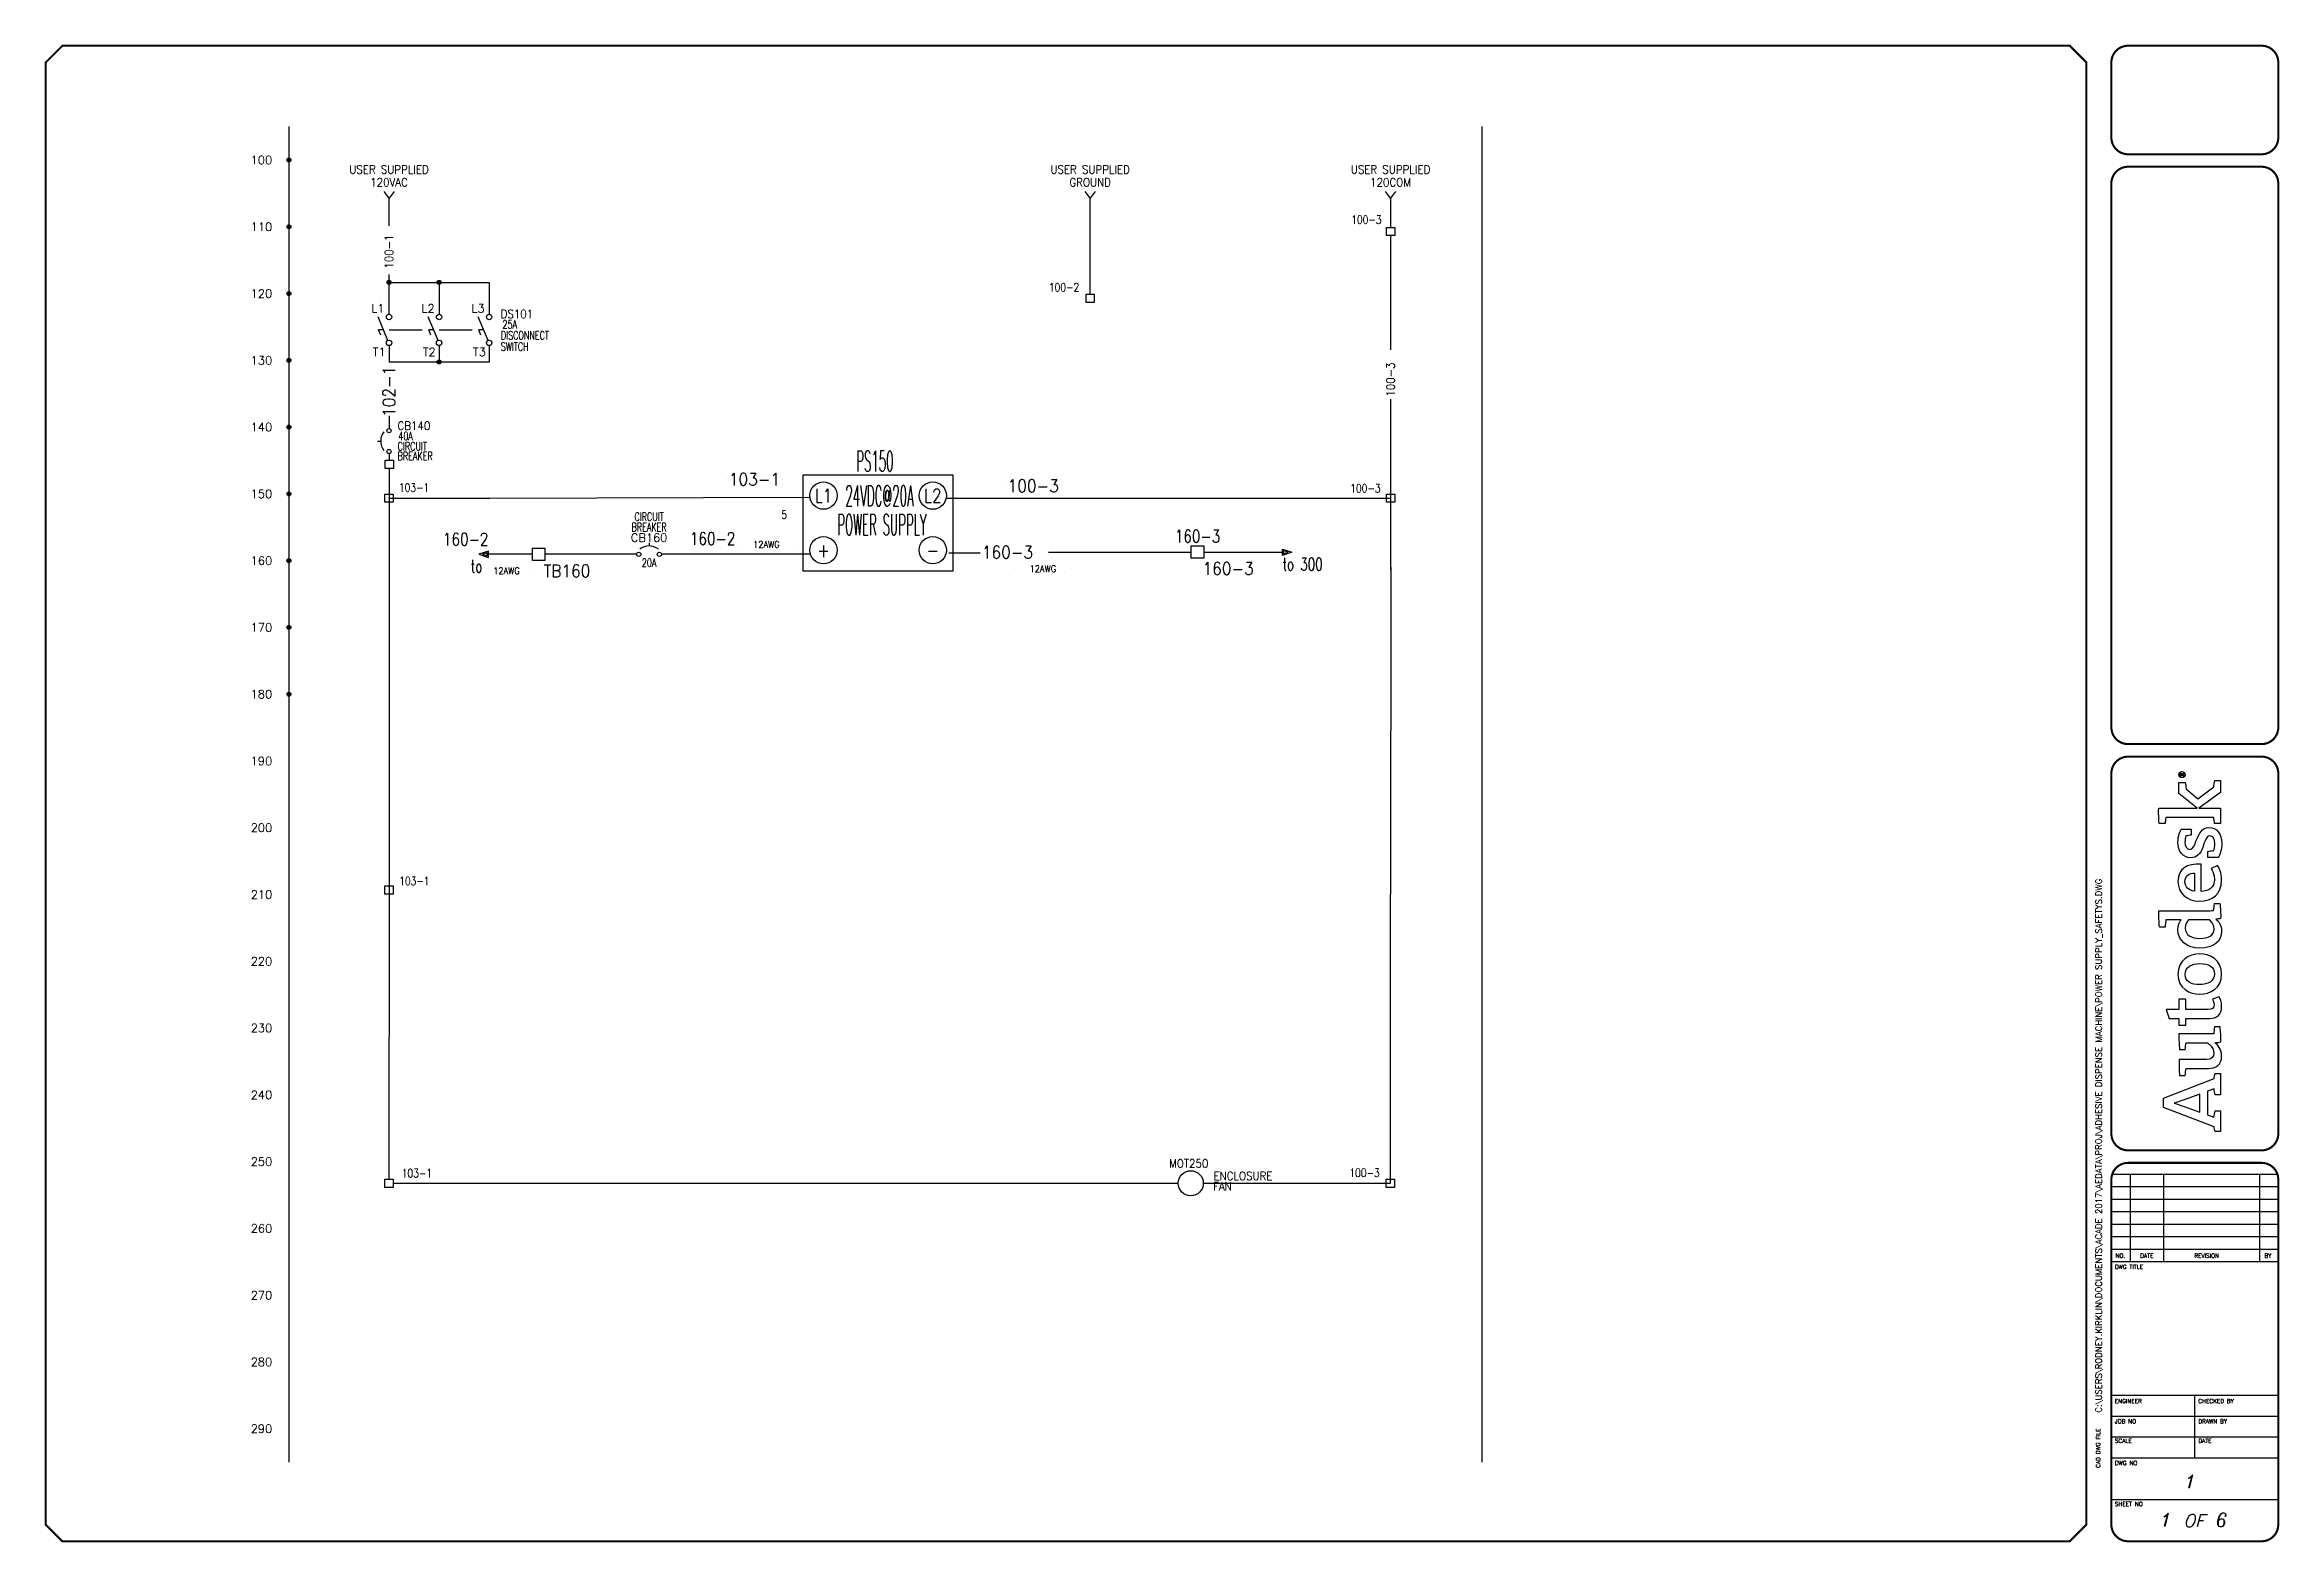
# Model space of a CAD drawing. Header units: inches. Extents: x 0 to 33.5, y 0 to 22.4.
import ezdxf
from ezdxf.enums import TextEntityAlignment as Align

# ---------------------------------------------------------------- set-up
doc = ezdxf.new("R2010")
doc.units = ezdxf.units.IN
doc.header["$MEASUREMENT"] = 0
doc.linetypes.add('HIDDEN2', pattern=[0.1875, 0.125, -0.0625])
for name, color, linetype in [('DESC', 150, 'Continuous'), ('LAYER_1', 160, 'Continuous'), ('LINK', 9, 'Continuous'), ('MISC', 7, 'Continuous'), ('SYMS', 7, 'Continuous'), ('TAGS', 150, 'Continuous'), ('TERMS', 123, 'Continuous'), ('TITLE', 7, 'Continuous'), ('WIRENO', 72, 'Continuous'), ('WIREREF', 52, 'Continuous'), ('WIRES', 7, 'Continuous'), ('XREF', 7, 'Continuous')]:
    doc.layers.add(name, color=color, linetype=linetype)
doc.styles.add('ITALIC', font='ITALIC')
doc.styles.add('SIMPLEX', font='SIMPLEX')
doc.styles.add('WD', font='romans.shx')

msp = doc.modelspace()

# ---------------------------------------------------------------- texts
at = {"style": 'WD'}
for s, p in [('110', (3.423, 19.716)), ('120', (3.423, 18.716)), ('130', (3.423, 17.716)), ('140', (3.423, 16.716)), ('150', (3.423, 15.716)), ('160', (3.423, 14.716)), ('170', (3.423, 13.716)), ('180', (3.423, 12.716)), ('190', (3.423, 11.716)), ('200', (3.423, 10.716)), ('210', (3.423, 9.716)), ('220', (3.423, 8.716)), ('230', (3.423, 7.716)), ('240', (3.423, 6.716)), ('250', (3.423, 5.716)), ('260', (3.423, 4.716)), ('270', (3.423, 3.716)), ('280', (3.423, 2.716)), ('290', (3.423, 1.716))]:
    msp.add_text(s, height=0.125, dxfattribs=at).set_placement(p, align=Align.MIDDLE_RIGHT)

# ---------------------------------------------------------------- blocks, each defined once
blk = doc.blocks.new('AI9-BLK2')
at = {"layer": 'LAYER_1', "color": 7}
blk.add_circle((0, 0), 2.03, dxfattribs=at)
blk.add_open_spline([(1.7, 0), (1.7, -1), (1, -1.8), (0, -1.8), (-1, -1.8), (-1.7, -1), (-1.7, 0), (-1.7, 1), (-1, 1.8), (0, 1.8), (1, 1.8), (1.7, 1), (1.7, 0)], degree=3, knots=[0, 0, 0, 0, 1, 1, 1, 2, 2, 2, 3, 3, 3, 4, 4, 4, 4], dxfattribs=at)
blk = doc.blocks.new('AI9-BLK1')
at = {"layer": 'LAYER_1', "color": 7}
for points, knots in [([(0.7, -1.1), (0.7, -1.1), (0.2, -0.4), (0.2, -0.4), (0.1, -0.2), (0, -0.2), (-0.1, -0.1), (0.3, 0), (0.5, 0.2), (0.5, 0.5), (0.5, 0.8), (0.3, 1.1), (-0.2, 1.1), (-0.2, 1.1), (-0.8, 1.1), (-0.8, 1.1), (-0.8, 1.1), (-0.8, -1.1), (-0.8, -1.1), (-0.8, -1.1), (-0.5, -1.1), (-0.5, -1.1), (-0.5, -1.1), (-0.5, -0.1), (-0.5, -0.1), (-0.4, -0.1), (-0.3, -0.2), (-0.2, -0.3), (-0.2, -0.3), (0.3, -1.1), (0.3, -1.1), (0.3, -1.1), (0.7, -1.1), (0.7, -1.1)], [0, 0, 0, 0, 1, 1, 1, 2, 2, 2, 3, 3, 3, 4, 4, 4, 5, 5, 5, 6, 6, 6, 7, 7, 7, 8, 8, 8, 9, 9, 9, 10, 10, 10, 11, 11, 11, 11]), ([(0.2, 0.5), (0.2, 0.2), (-0.1, 0.1), (-0.3, 0.1), (-0.3, 0.1), (-0.5, 0.1), (-0.5, 0.1), (-0.5, 0.1), (-0.5, 0.8), (-0.5, 0.8), (-0.5, 0.8), (-0.2, 0.8), (-0.2, 0.8), (0.1, 0.8), (0.2, 0.7), (0.2, 0.5)], [0, 0, 0, 0, 1, 1, 1, 2, 2, 2, 3, 3, 3, 4, 4, 4, 5, 5, 5, 5])]:
    blk.add_open_spline(points, degree=3, knots=knots, dxfattribs=at)
blk = doc.blocks.new('LOGO')
for points, knots in [([(35.2, 4.3), (35.2, 4.3), (22.1, 38.1), (22.1, 38.1), (22.1, 38.1), (16.1, 38.1), (16.1, 38.1), (16.1, 38.1), (3.2, 4.3), (3.2, 4.3), (2.2, 4.2), (0.9, 4), (0, 3.7), (0, 3.7), (0, 0), (0, 0), (0, 0), (13.7, 0), (13.7, 0), (13.7, 0), (13.7, 3.7), (13.7, 3.7), (12.4, 4), (10.9, 4.3), (9.5, 4.4), (9.5, 4.4), (11.1, 8.8), (11.1, 8.8), (11.1, 8.8), (26.8, 8.8), (26.8, 8.8), (26.8, 8.8), (28.4, 4.3), (28.4, 4.3), (27, 4.2), (25.8, 4), (24.5, 3.7), (24.5, 3.7), (24.5, 0), (24.5, 0), (24.5, 0), (38.7, 0), (38.7, 0), (38.7, 0), (38.7, 3.7), (38.7, 3.7), (37.9, 3.9), (36, 4.3), (35.2, 4.3)], [0, 0, 0, 0, 1, 1, 1, 2, 2, 2, 3, 3, 3, 4, 4, 4, 5, 5, 5, 6, 6, 6, 7, 7, 7, 8, 8, 8, 9, 9, 9, 10, 10, 10, 11, 11, 11, 12, 12, 12, 13, 13, 13, 14, 14, 14, 15, 15, 15, 16, 16, 16, 16]), ([(12.8, 13.8), (12.8, 13.8), (16.6, 24.3), (16.6, 24.3), (17.8, 27.5), (18.2, 28.8), (18.8, 30.9), (18.8, 30.9), (18.9, 30.9), (18.9, 30.9), (19.6, 28.9), (20, 27.5), (21.1, 24.3), (21.1, 24.3), (24.9, 13.8), (24.9, 13.8), (24.9, 13.8), (12.8, 13.8), (12.8, 13.8)], [0, 0, 0, 0, 1, 1, 1, 2, 2, 2, 3, 3, 3, 4, 4, 4, 5, 5, 5, 6, 6, 6, 6]), ([(70.8, 23.1), (70.8, 23.1), (70.8, 27.7), (70.8, 27.7), (70.8, 27.7), (75.3, 27.7), (75.3, 27.7), (75.3, 27.7), (75.3, 34.3), (75.3, 34.3), (75.3, 34.3), (81.3, 36.2), (81.3, 36.2), (81.3, 36.2), (81.3, 27.7), (81.3, 27.7), (81.3, 27.7), (88, 27.7), (88, 27.7), (88, 27.7), (88, 23.1), (88, 23.1), (88, 23.1), (81.3, 23.1), (81.3, 23.1), (81.3, 23.1), (81.3, 8.4), (81.3, 8.4), (81.3, 5.6), (82.1, 4.3), (84.3, 4.3), (86, 4.3), (87.5, 5.1), (88, 5.5), (88, 5.5), (89.7, 0.9), (89.7, 0.9), (88.7, 0.3), (86.5, -0.7), (83.2, -0.7), (77.6, -0.7), (75.3, 2.4), (75.3, 7.4), (75.3, 7.4), (75.3, 23.1), (75.3, 23.1), (75.3, 23.1), (70.8, 23.1), (70.8, 23.1)], [0, 0, 0, 0, 1, 1, 1, 2, 2, 2, 3, 3, 3, 4, 4, 4, 5, 5, 5, 6, 6, 6, 7, 7, 7, 8, 8, 8, 9, 9, 9, 10, 10, 10, 11, 11, 11, 12, 12, 12, 13, 13, 13, 14, 14, 14, 15, 15, 15, 16, 16, 16, 16]), ([(147.1, 4.7), (147.1, 5.4), (147, 6.1), (147, 6.9), (147, 6.9), (147, 41.1), (147, 41.1), (143.4, 41.2), (139.3, 41), (136.1, 40.7), (136.1, 40.7), (136.1, 37), (136.1, 37), (137.7, 36.8), (139.6, 36.6), (141, 36.4), (141, 36.4), (141, 36.4), (141, 36.4), (141, 36.4), (141, 26.2), (141, 26.2), (140, 27.1), (138, 28.4), (134.3, 28.4), (127.3, 28.4), (122, 22.6), (122, 13.8), (122, 4.5), (126.6, -0.7), (133.4, -0.7), (137.1, -0.7), (139.6, 1.1), (141.3, 3.1), (141.3, 2.1), (141.6, 0.6), (141.8, 0), (145.2, -0.2), (148.7, 0.1), (151.7, 0.4), (151.7, 0.4), (151.7, 4.1), (151.7, 4.1), (150.2, 4.2), (148.4, 4.5), (147.1, 4.7)], [0, 0, 0, 0, 1, 1, 1, 2, 2, 2, 3, 3, 3, 4, 4, 4, 5, 5, 5, 6, 6, 6, 7, 7, 7, 8, 8, 8, 9, 9, 9, 10, 10, 10, 11, 11, 11, 12, 12, 12, 13, 13, 13, 14, 14, 14, 15, 15, 15, 15]), ([(229.4, 4.6), (229.4, 4.6), (221.5, 15.2), (221.5, 15.2), (221.5, 15.2), (228, 23), (228, 23), (229.4, 23.1), (231.3, 23.3), (232.4, 23.6), (232.4, 23.6), (232.4, 27.7), (232.4, 27.7), (232.4, 27.7), (225, 27.7), (225, 27.7), (225, 27.7), (215.2, 15.6), (215.2, 15.6), (215.2, 15.6), (215.2, 41.2), (215.2, 41.2), (211.8, 41.3), (208.2, 41.2), (205.1, 40.9), (205.1, 40.9), (205.1, 36.9), (205.1, 36.9), (206.5, 36.8), (208, 36.6), (209.1, 36.5), (209.1, 36.5), (209.1, 4.5), (209.1, 4.5), (207.8, 4.4), (206.3, 4.2), (205.1, 4), (205.1, 4), (205.1, 0), (205.1, 0), (205.1, 0), (215.2, 0), (215.2, 0), (215.2, 0), (215.2, 14.5), (215.2, 14.5), (215.2, 14.5), (225.6, 0), (225.6, 0), (225.6, 0), (233.7, 0), (233.7, 0), (233.7, 0), (233.7, 3.8), (233.7, 3.8), (232.2, 4.2), (230.6, 4.4), (229.4, 4.6)], [0, 0, 0, 0, 1, 1, 1, 2, 2, 2, 3, 3, 3, 4, 4, 4, 5, 5, 5, 6, 6, 6, 7, 7, 7, 8, 8, 8, 9, 9, 9, 10, 10, 10, 11, 11, 11, 12, 12, 12, 13, 13, 13, 14, 14, 14, 15, 15, 15, 16, 16, 16, 17, 17, 17, 18, 18, 18, 19, 19, 19, 19]), ([(59.7, -0.1), (59.5, 0.6), (59.2, 2.6), (59.1, 3.8), (57.8, 2), (54.9, -0.7), (50.2, -0.7), (44.2, -0.7), (42, 3.1), (42, 8.1), (42, 8.1), (42, 22.9), (42, 22.9), (40.6, 23.2), (38.8, 23.4), (37.3, 23.5), (37.3, 23.5), (37.3, 27.3), (37.3, 27.3), (40.3, 27.6), (44.4, 27.8), (48, 27.6), (48, 27.6), (48, 9.3), (48, 9.3), (48, 6.2), (49.1, 4.5), (52.3, 4.5), (55.8, 4.5), (58.4, 7.9), (59, 8.6), (59, 8.6), (59, 23), (59, 23), (57.8, 23.2), (56, 23.4), (54.6, 23.5), (54.6, 23.5), (54.6, 27.3), (54.6, 27.3), (57.6, 27.7), (61.5, 27.8), (65, 27.7), (65, 27.7), (65, 4.6), (65, 4.6), (66.3, 4.4), (68.1, 4.2), (69.6, 4.1), (69.6, 4.1), (69.6, 0.3), (69.6, 0.3), (66.7, 0), (63, -0.2), (59.7, -0.1)], [0, 0, 0, 0, 1, 1, 1, 2, 2, 2, 3, 3, 3, 4, 4, 4, 5, 5, 5, 6, 6, 6, 7, 7, 7, 8, 8, 8, 9, 9, 9, 10, 10, 10, 11, 11, 11, 12, 12, 12, 13, 13, 13, 14, 14, 14, 15, 15, 15, 16, 16, 16, 17, 17, 17, 18, 18, 18, 18]), ([(104.8, -0.7), (95.2, -0.7), (91.4, 7), (91.4, 13.8), (91.4, 20.6), (95.1, 28.4), (104.6, 28.4), (114.1, 28.4), (118.3, 20.8), (118.3, 14), (118.3, 7.2), (114.2, -0.7), (104.8, -0.7)], [0, 0, 0, 0, 1, 1, 1, 2, 2, 2, 3, 3, 3, 4, 4, 4, 4]), ([(104.5, 23.6), (99.6, 23.6), (97.8, 19.5), (97.8, 14), (97.8, 8.5), (99.9, 4.1), (104.8, 4.1), (109.8, 4.1), (111.8, 8.2), (111.8, 13.8), (111.8, 19.3), (109.5, 23.6), (104.5, 23.6)], [0, 0, 0, 0, 1, 1, 1, 2, 2, 2, 3, 3, 3, 4, 4, 4, 4]), ([(141, 7.6), (140.3, 6.7), (138.2, 4.3), (135, 4.3), (130.5, 4.3), (128.5, 8.1), (128.5, 13.8), (128.5, 19.6), (130.9, 23.5), (135.4, 23.5), (138.3, 23.5), (139.9, 22.3), (141, 21.3), (141, 21.3), (141, 7.6), (141, 7.6)], [0, 0, 0, 0, 1, 1, 1, 2, 2, 2, 3, 3, 3, 4, 4, 4, 5, 5, 5, 5]), ([(167.6, 4.1), (171.4, 4.1), (173.8, 5.5), (175, 6.2), (175, 6.2), (177.1, 2.1), (177.1, 2.1), (175.5, 1.1), (172.6, -0.7), (167.2, -0.7), (158.2, -0.7), (153.3, 5.5), (153.3, 14), (153.3, 22.5), (158.9, 28.4), (166.4, 28.4), (174.6, 28.4), (178.7, 22.5), (177.9, 12.9), (177.9, 12.9), (159.8, 12.9), (159.8, 12.9), (160, 7.9), (162.3, 4.1), (167.6, 4.1)], [0, 0, 0, 0, 1, 1, 1, 2, 2, 2, 3, 3, 3, 4, 4, 4, 5, 5, 5, 6, 6, 6, 7, 7, 7, 8, 8, 8, 8]), ([(172, 17.3), (171.9, 20.8), (170.4, 23.7), (166.3, 23.7), (162.6, 23.7), (160.6, 21.2), (159.9, 17.3), (159.9, 17.3), (172, 17.3), (172, 17.3)], [0, 0, 0, 0, 1, 1, 1, 2, 2, 2, 3, 3, 3, 3]), ([(193.3, 16.4), (190.2, 17.6), (187.8, 18.3), (187.8, 20.5), (187.8, 22.6), (189.9, 23.7), (192.6, 23.7), (194.1, 23.7), (195.6, 23.5), (196.8, 23.1), (196.9, 21.9), (197.1, 20.1), (197.3, 19.6), (197.3, 19.6), (201.3, 19.6), (201.3, 19.6), (201.3, 19.6), (201.3, 26.1), (201.3, 26.1), (200.2, 26.8), (197.1, 28.4), (192.4, 28.4), (186.5, 28.4), (182.2, 25), (182.2, 20.1), (182.2, 15.7), (184.9, 13.4), (189.1, 11.9), (193.4, 10.4), (196.7, 9.3), (196.7, 7.2), (196.7, 5.1), (195, 3.9), (191.4, 3.9), (189.9, 3.9), (188.1, 4.1), (187, 4.6), (186.9, 5.9), (186.6, 7.8), (186.3, 8.4), (186.3, 8.4), (182.3, 8.4), (182.3, 8.4), (182.3, 8.4), (182.3, 1.6), (182.3, 1.6), (182.3, 1.6), (182.3, 1.6), (182.3, 1.6), (184.1, 0.5), (187.5, -0.8), (191.8, -0.8), (198.3, -0.8), (202.4, 2.6), (202.4, 7.8), (202.4, 12.5), (197.8, 14.6), (193.3, 16.4)], [0, 0, 0, 0, 1, 1, 1, 2, 2, 2, 3, 3, 3, 4, 4, 4, 5, 5, 5, 6, 6, 6, 7, 7, 7, 8, 8, 8, 9, 9, 9, 10, 10, 10, 11, 11, 11, 12, 12, 12, 13, 13, 13, 14, 14, 14, 15, 15, 15, 16, 16, 16, 17, 17, 17, 18, 18, 18, 19, 19, 19, 19])]:
    blk.add_open_spline(points, degree=3, knots=knots)
for name, p in [('AI9-BLK2', (237.6, 25.7)), ('AI9-BLK1', (237.8, 25.7))]:
    blk.add_blockref(name, p)
blk = doc.blocks.new('NO_NUM_acade_title')
at = {"layer": 'TITLE'}
for p, q in [((30.594, 22.177), (30.594, 20.781)), ((30.969, 5.531), (33.469, 5.531)), ((31.25, 5.531), (31.25, 4.219)), ((31.75, 5.531), (31.75, 4.219)), ((33.188, 5.531), (33.188, 4.219)), ((30.969, 5.344), (33.469, 5.344)), ((30.969, 5.156), (33.469, 5.156)), ((30.969, 4.969), (33.469, 4.969)), ((30.969, 4.781), (33.469, 4.781)), ((30.969, 4.594), (33.469, 4.594)), ((30.969, 4.406), (33.469, 4.406)), ((30.969, 4.219), (33.469, 4.219)), ((30.594, 0.281), (30.594, 2.214)), ((30.969, 2.219), (33.469, 2.219)), ((32.219, 1.281), (32.219, 2.219)), ((30.969, 1.906), (33.469, 1.906)), ((30.969, 1.594), (33.469, 1.594)), ((30.969, 1.281), (33.469, 1.281)), ((30.969, 0.656), (33.469, 0.656))]:
    blk.add_line(p, q, dxfattribs=at)
at = {"layer": 'TITLE', "const_width": 0.0312}
blk.add_lwpolyline([(30.594, 0.281), (30.594, 22.177), (30.344, 22.427), (0.281, 22.427), (0.031, 22.177), (0.031, 0.281), (0.281, 0.031), (30.344, 0.031)], close=True, dxfattribs=at)
for points in [[(31.219, 22.427, 0.414214), (30.969, 22.177, 0.414214)], [(33.469, 22.177, 0.414214), (33.219, 22.427, 0.414214)], [(30.969, 21.052, 0.414214), (31.219, 20.802, 0.414214)], [(33.219, 20.802, 0.414214), (33.469, 21.052, 0.414214)], [(31.219, 20.615, 0.414214), (30.969, 20.365, 0.414214)], [(33.469, 20.365, 0.414214), (33.219, 20.615, 0.414214)], [(30.969, 12.219, 0.414214), (31.219, 11.969, 0.414214)], [(33.219, 11.969, 0.414214), (33.469, 12.219, 0.414214)], [(31.219, 11.781, 0.414214), (30.969, 11.531, 0.414214)], [(33.469, 11.531, 0.414214), (33.219, 11.781, 0.414214)], [(30.969, 6.135, 0.414214), (31.219, 5.885, 0.414214)], [(33.219, 5.885, 0.414214), (33.469, 6.135, 0.414214)], [(31.219, 5.698, 0.414214), (30.969, 5.448, 0.414214)], [(33.469, 5.448, 0.414214), (33.219, 5.698, 0.414214)], [(30.969, 0.281, 0.414214), (31.219, 0.031, 0.414214)], [(33.219, 0.031, 0.414214), (33.469, 0.281, 0.414214)]]:
    blk.add_lwpolyline(points, format="xyb", dxfattribs=at)
for points in [[(33.219, 22.427), (31.219, 22.427)], [(30.969, 22.177), (30.969, 21.052)], [(33.469, 22.177), (33.469, 21.052)], [(33.219, 20.802), (31.219, 20.802)], [(33.219, 20.615), (31.219, 20.615)], [(30.969, 20.365), (30.969, 12.219)], [(33.469, 20.365), (33.469, 12.219)], [(31.219, 11.969), (33.219, 11.969)], [(31.219, 11.781), (33.219, 11.781)], [(31.219, 5.885), (33.219, 5.885)], [(31.219, 5.698), (33.219, 5.698)], [(30.969, 5.448), (30.969, 0.281)], [(33.469, 5.448), (33.469, 0.281)], [(31.219, 0.031), (33.219, 0.031)]]:
    blk.add_lwpolyline(points, dxfattribs=at)
at = {"layer": 'TITLE', "color": 7, "const_width": 0.0312}
for points in [[(30.969, 11.531), (30.969, 6.135)], [(33.469, 11.531), (33.469, 6.135)]]:
    blk.add_lwpolyline(points, dxfattribs=at)
at = {"xscale": 0.02250000000000085, "yscale": 0.02250000000000085, "zscale": 0.02250000000000085, "rotation": 90}
blk.add_blockref('LOGO', (32.605, 6.167), dxfattribs=at)
at = {"layer": 'TITLE', "color": 1, "style": 'SIMPLEX'}
for s, p in [('DWG TITLE', (31.021, 4.109)), ('ENGINEER', (31.021, 2.099)), ('CHECKED BY', (32.271, 2.099)), ('JOB NO', (31.021, 1.797)), ('DRAWN BY', (32.271, 1.797)), ('SCALE', (31.021, 1.505)), ('DATE', (32.271, 1.505)), ('DWG NO', (31.021, 1.172)), ('SHEET NO', (31.021, 0.557))]:
    blk.add_text(s, height=0.0625, dxfattribs=at).set_placement(p)
at = {"layer": 'TITLE', "color": 1}
for s, height, style, p in [('NO.', 0.0625, 'SIMPLEX', (31.104, 4.307)), ('DATE', 0.0625, 'SIMPLEX', (31.5, 4.307)), ('REVISION', 0.0625, 'SIMPLEX', (32.396, 4.307)), ('BY', 0.0625, 'SIMPLEX', (33.313, 4.307)), ('OF', 0.1875, 'ITALIC', (32.208, 0.339))]:
    blk.add_text(s, height=height, dxfattribs=dict(at, style=style)).set_placement(p, align=Align.MIDDLE)
at = {"layer": 'TITLE', "color": 1, "style": 'SIMPLEX'}
blk.add_text('CAD DWG FILE', height=0.0625, rotation=90, dxfattribs=at).set_placement((30.802, 1.13))
at = {"layer": 'TITLE', "color": 1, "style": 'ITALIC'}
for tag, height, p in [('TITLE#1', 0.125, (32.156, 3.406)), ('TITLE#2', 0.125, (32.156, 3.204)), ('TITLE#3', 0.125, (32.156, 3.001)), ('TITLE#4', 0.125, (32.156, 2.799)), ('DWG#', 0.2, (32.156, 0.826))]:
    blk.add_attdef(tag, text='', height=height, dxfattribs=at).set_placement(p, align=Align.CENTER)
at = {"layer": 'TITLE', "color": 1, "style": 'SIMPLEX'}
blk.add_attdef('CAD#', (30.826, 1.958), '', height=0.0938, rotation=90, dxfattribs=at)
at = {"layer": 'TITLE', "color": 1}
for tag, p, height, style in [('ENGINEER', (31.237, 1.958), 0.0938, 'ITALIC'), ('CHKDBY', (32.424, 1.958), 0.0938, 'ITALIC'), ('JOB#', (31.464, 1.644), 0.0938, 'SIMPLEX'), ('DRAWNBY', (32.494, 1.644), 0.0938, 'ITALIC'), ('SCALE', (31.353, 1.344), 0.0938, 'SIMPLEX'), ('DATE', (32.408, 1.344), 0.0938, 'SIMPLEX'), ('SHTS', (32.532, 0.25), 0.2, 'ITALIC')]:
    blk.add_attdef(tag, p, '', height=height, dxfattribs=dict(at, style=style))
at = {"layer": 'TITLE', "color": 1, "style": 'ITALIC'}
blk.add_attdef('SH#', text='', height=0.2, dxfattribs=at).set_placement((31.881, 0.25), align=Align.RIGHT)
at = {"layer": 'TITLE', "color": 7, "flags": 9}
blk.add_attdef('WD_TB', (31.219, 0.031), '', height=0.125, dxfattribs=at)
blk = doc.blocks.new('WD_MLRH')
at = {"style": 'WD'}
blk.add_attdef('RUNGFIRST', text='', height=0.125, dxfattribs=at).set_placement((-0.25, 0), align=Align.MIDDLE_RIGHT)
at = {"style": 'WD', "flags": 1}
for tag, p in [('WIRE-START', (-0.25, -0.356)), ('RUNGHORV', (-0.25, -0.127)), ('WIREMODE', (-0.25, -0.281)), ('RUNGDIST', (-0.25, -0.2)), ('RUNGCNT', (-0.25, -0.237)), ('RUNGINC', (-0.25, -0.163)), ('WIREFMT', (-0.25, -0.321)), ('WIRE-GSUF', (-0.25, -0.396)), ('PH3SPACE', (-0.25, -0.437))]:
    blk.add_attdef(tag, text='', height=0.025, dxfattribs=at).set_placement(p, align=Align.RIGHT)
blk = doc.blocks.new('WDDOT')
for radius in [0.03, 0.0187, 0.00929]:
    blk.add_circle((0, 0), radius)
blk = doc.blocks.new('VDS11')
for p, q in [((-0.016, -0.157), (-0.163, 0.195)), ((-0.081, 0), (-0.156, 0)), ((-0.124, -0.078), (-0.156, 0))]:
    blk.add_line(p, q)
for centre in [(0, 0.194), (0, -0.194)]:
    blk.add_circle(centre, 0.0403)
at = {"linetype": 'Continuous', "style": 'WD'}
for tag, height, flags, p in [('TERM01', 0.125, 8, (-0.069, 0.258)), ('MFG', 0.0125, 9, (-0.1, -0.11)), ('CAT', 0.0125, 9, (-0.1, -0.091))]:
    blk.add_attdef(tag, text='', height=height, dxfattribs=dict(at, flags=flags)).set_placement(p, align=Align.RIGHT)
at = {"style": 'WD'}
for tag, p, width in [('INST', (0.273, 0.424), 0.7), ('LOC', (0.273, 0.254), 0.7), ('TAG1', (0.159, 0.08), 0.9), ('XREF', (0.161, -0.081), 0.7), ('DESC1', (0.161, -0.24), 0.7), ('DESC2', (0.161, -0.409), 0.7)]:
    blk.add_attdef(tag, p, '', height=0.125, dxfattribs=dict(at, width=width))
at = {"style": 'WD', "width": 0.7}
blk.add_attdef('RATING1', text='', height=0.125, dxfattribs=at).set_placement((-0.195, 0.039), align=Align.RIGHT)
at = {"color": 7, "style": 'WD'}
for tag, p in [('X4LINK', (-0.254, 0)), ('X1LINK', (0, 0))]:
    blk.add_attdef(tag, p, '', height=0.0125, dxfattribs=at)
at = {"color": 7, "style": 'WD', "flags": 1}
for tag, p in [('X2TERM01', (0, 0.234)), ('X8TERM02', (0, -0.234))]:
    blk.add_attdef(tag, p, '', height=0.0125, dxfattribs=at)
at = {"linetype": 'Continuous', "style": 'WD', "flags": 8}
blk.add_attdef('TERM02', text='', height=0.125, dxfattribs=at).set_placement((-0.051, -0.267), align=Align.TOP_RIGHT)
at = {"linetype": 'Continuous', "style": 'WD', "flags": 9}
blk.add_attdef('ASSYCODE', text='', height=0.0125, dxfattribs=at).set_placement((-0.115, -0.137), align=Align.CENTER)
at = {"style": 'WD', "flags": 9}
blk.add_attdef('FAMILY', text='', height=0.0125, dxfattribs=at).set_placement((-0.1, -0.046), align=Align.RIGHT)
blk = doc.blocks.new('VDS21')
for p, q in [((-0.016, -0.157), (-0.163, 0.195)), ((-0.081, 0), (-0.156, 0)), ((-0.124, -0.078), (-0.156, 0))]:
    blk.add_line(p, q)
for centre in [(0, 0.194), (0, -0.194)]:
    blk.add_circle(centre, 0.0403)
at = {"linetype": 'Continuous', "style": 'WD', "flags": 8}
blk.add_attdef('TERM01', text='', height=0.125, dxfattribs=at).set_placement((-0.069, 0.258), align=Align.RIGHT)
at = {"style": 'WD'}
for tag, p, width in [('INST', (0.159, 0.406), 0.7), ('LOC', (0.159, 0.237), 0.7), ('TAG2', (0.159, 0.08), 0.9), ('XREF', (0.161, -0.081), 0.7), ('DESC1', (0.161, -0.265), 0.7), ('DESC2', (0.161, -0.421), 0.7)]:
    blk.add_attdef(tag, p, '', height=0.125, dxfattribs=dict(at, width=width))
at = {"color": 7, "style": 'WD'}
for tag, p in [('X4LINK', (-0.254, 0)), ('X1LINK', (0, 0))]:
    blk.add_attdef(tag, p, '', height=0.0125, dxfattribs=at)
at = {"color": 7, "style": 'WD', "flags": 1}
for tag, p in [('X2TERM01', (0, 0.234)), ('X8TERM02', (0, -0.234))]:
    blk.add_attdef(tag, p, '', height=0.0125, dxfattribs=at)
at = {"linetype": 'Continuous', "style": 'WD', "flags": 8}
blk.add_attdef('TERM02', text='', height=0.125, dxfattribs=at).set_placement((-0.051, -0.267), align=Align.TOP_RIGHT)
at = {"style": 'WD', "flags": 9}
blk.add_attdef('FAMILY', text='', height=0.0125, dxfattribs=at).set_placement((-0.1, -0.046), align=Align.RIGHT)
blk = doc.blocks.new('VCB1')
at = {"linetype": 'HIDDEN2'}
blk.add_line((-0.171, 0), (-0.125, 0), dxfattribs=at)
for centre in [(0, 0.156), (0, -0.156)]:
    blk.add_circle(centre, 0.0312)
blk.add_arc((0.109, 0), 0.234, 143.1301, 216.8699)
at = {"style": 'WD'}
for tag, p, width in [('INST', (0.219, 0.388), 0.7), ('LOC', (0.219, 0.219), 0.7), ('TAG1', (0.127, 0.064), 0.9), ('XREF', (0.129, -0.09), 0.7), ('DESC1', (0.129, -0.242), 0.7), ('DESC2', (0.129, -0.389), 0.7)]:
    blk.add_attdef(tag, p, '', height=0.125, dxfattribs=dict(at, width=width))
at = {"linetype": 'Continuous', "style": 'WD'}
for tag, height, flags, p in [('TERM01', 0.125, 8, (-0.055, 0.207)), ('MFG', 0.01, 9, (-0.142, -0.088)), ('CAT', 0.01, 9, (-0.142, -0.073))]:
    blk.add_attdef(tag, text='', height=height, dxfattribs=dict(at, flags=flags)).set_placement(p, align=Align.RIGHT)
at = {"style": 'WD', "width": 0.7}
blk.add_attdef('RATING1', text='', height=0.125, dxfattribs=at).set_placement((-0.188, 0.062), align=Align.RIGHT)
at = {"color": 7, "style": 'WD'}
for tag, p in [('X4LINK', (-0.25, 0)), ('X1LINK', (0, 0))]:
    blk.add_attdef(tag, p, '', height=0.01, dxfattribs=at)
at = {"color": 7, "style": 'WD', "flags": 1}
for tag, p in [('X2TERM01', (0, 0.188)), ('X8TERM02', (0, -0.188))]:
    blk.add_attdef(tag, p, '', height=0.01, dxfattribs=at)
at = {"linetype": 'Continuous', "style": 'WD', "flags": 8}
blk.add_attdef('TERM02', text='', height=0.125, dxfattribs=at).set_placement((-0.041, -0.213), align=Align.TOP_RIGHT)
at = {"linetype": 'Continuous', "style": 'WD', "flags": 9}
blk.add_attdef('ASSYCODE', text='', height=0.01, dxfattribs=at).set_placement((-0.153, -0.106), align=Align.CENTER)
at = {"style": 'WD', "flags": 9}
blk.add_attdef('FAMILY', text='', height=0.01, dxfattribs=at).set_placement((-0.142, -0.036), align=Align.RIGHT)
blk = doc.blocks.new('HA1X2Y')
for p, q in [((0, 0), (-0.075, 0.1)), ((0.075, 0.1), (0, 0))]:
    blk.add_line(p, q)
at = {"style": 'WD', "width": 0.9}
blk.add_attdef('DESC1', text='', height=0.125, dxfattribs=at).set_placement((0, 0.3656), align=Align.CENTER)
blk.add_attdef('DESC2', text='', height=0.125, dxfattribs=at).set_placement((0, 0.3), align=Align.TOP_CENTER)
at = {"style": 'WD', "flags": 1}
blk.add_attdef('X8TERM01', (0, 0), '', height=0.01, dxfattribs=at)
blk = doc.blocks.new('HMO12')
blk.add_circle((0, 0), 0.188)
at = {"style": 'WD'}
for tag, width, p in [('INST', 0.7, (-0.026, 0.559)), ('TAG1', 0.9, (-0.031, 0.234)), ('LOC', 0.7, (-0.026, 0.39)), ('RATING1', 0.8, (0, 0))]:
    blk.add_attdef(tag, text='', height=0.125, dxfattribs=dict(at, width=width)).set_placement(p, align=Align.CENTER)
at = {"style": 'WD', "flags": 1}
for tag, p in [('X4TERM01', (-0.188, 0)), ('X1TERM02', (0.188, 0)), ('X0TERM03', (0.133, -0.133))]:
    blk.add_attdef(tag, p, '', height=0.01, dxfattribs=at)
at = {"linetype": 'Continuous', "style": 'WD', "flags": 9}
blk.add_attdef('ASSYCODE', text='', height=0.01, dxfattribs=at).set_placement((0, 0.125), align=Align.CENTER)
at = {"style": 'WD', "flags": 9}
blk.add_attdef('FAMILY', text='', height=0.01, dxfattribs=at).set_placement((-0.005, 0.17), align=Align.CENTER)
at = {"linetype": 'Continuous', "style": 'WD', "flags": 1}
for tag, p in [('MFG', (0, 0.14)), ('CAT', (0, 0.159))]:
    blk.add_attdef(tag, text='', height=0.01, dxfattribs=at).set_placement(p, align=Align.MIDDLE)
at = {"style": 'WD'}
for tag, p, width in [('DESC1', (1.126, 0.046), 0.9), ('DESC2', (1.126, -0.11), 0.9), ('RATING3', (1.125, -0.423), 0.8), ('DESC3', (1.126, -0.266), 0.9), ('WDTAGALT', (1.125, -0.75), 0.7), ('RATING4', (1.125, -0.579), 0.8)]:
    blk.add_attdef(tag, p, '', height=0.125, dxfattribs=dict(at, width=width))
at = {"linetype": 'Continuous', "style": 'WD'}
blk.add_attdef('TERM01', text='', height=0.125, dxfattribs=at).set_placement((-0.231, -0.035), align=Align.TOP_RIGHT)
at = {"style": 'WD', "width": 0.8}
blk.add_attdef('RATING2', text='', height=0.125, dxfattribs=at).set_placement((0.001, -0.016), align=Align.TOP_CENTER)
at = {"linetype": 'Continuous', "style": 'WD'}
for tag, p in [('TERM03', (0.062, -0.219)), ('TERM02', (0.231, -0.035))]:
    blk.add_attdef(tag, text='', height=0.125, dxfattribs=at).set_placement(p, align=Align.TOP_LEFT)
blk = doc.blocks.new('WD_WNV1')
at = {"style": 'WD', "width": 0.9}
blk.add_attdef('WIRENO', text='', height=0.125, rotation=90, dxfattribs=at).set_placement((0, 0), align=Align.MIDDLE_CENTER)
at = {"color": 7, "style": 'WD'}
for tag, p in [('X2_TINY_DOT_DONT_REMOVE', (0, 0.062)), ('X8_TINY_DOT_DONT_REMOVE', (0, -0.062))]:
    blk.add_attdef(tag, p, '', height=0.0001, dxfattribs=at)
at = {"style": 'WD', "flags": 1}
for tag, p in [('X2TERM01', (0, 0.062)), ('X8TERM01', (0, -0.062))]:
    blk.add_attdef(tag, p, '', height=0.01, dxfattribs=at)
for tag, p in [('W01USER', (0.096, 0.077)), ('W02USER', (0.096, 0.069)), ('W03USER', (0.096, 0.062)), ('W04USER', (0.096, 0.054)), ('W05USER', (0.096, 0.046)), ('W06USER', (0.096, 0.038)), ('W07USER', (0.096, 0.03)), ('W08USER', (0.096, 0.023)), ('W09USER', (0.096, 0.015)), ('W10USER', (0.096, 0.007))]:
    blk.add_attdef(tag, text='', height=0.005, dxfattribs=at).set_placement(p, align=Align.CENTER)
blk = doc.blocks.new('HT0W01')
for p, q in [((-0.062, 0.062), (0.062, 0.062)), ((-0.062, -0.062), (-0.062, 0.062)), ((0.062, 0.062), (0.062, -0.062)), ((0.062, -0.062), (-0.062, -0.062))]:
    blk.add_line(p, q)
at = {"style": 'WD', "width": 0.7}
for tag, p in [('INST', (0.062, 0.42)), ('LOC', (0.062, 0.25))]:
    blk.add_attdef(tag, p, '', height=0.125, dxfattribs=at)
at = {"linetype": 'Continuous', "style": 'WD', "width": 0.8, "flags": 8}
blk.add_attdef('WIRENO', text='', height=0.125, dxfattribs=at).set_placement((0, 0.094), align=Align.CENTER)
at = {"style": 'WD', "flags": 1}
for tag, p, height in [('X4TERM01', (-0.062, 0), 0.01), ('X4TERMDESC01', (-0.055, -0.023), 0.025), ('X2TERMDESC01', (-0.006, 0.029), 0.025), ('X2TERM01', (0, 0.062), 0.01), ('X1TERMDESC01', (0.039, 0.007), 0.025), ('X1TERM01', (0.062, 0), 0.01), ('X8TERM01', (0, -0.062), 0.01), ('X8TERMDESC01', (0, -0.054), 0.025)]:
    blk.add_attdef(tag, p, '', height=height, dxfattribs=at)
at = {"linetype": 'Continuous', "style": 'WD'}
for tag, p, height, width, flags in [('TAGSTRIP', (0.05, -0.229), 0.125, 0.9, 8), ('CAT', (0.213, -0.406), 0.109, 0.8, 1)]:
    blk.add_attdef(tag, p, '', height=height, dxfattribs=dict(at, width=width, flags=flags))
at = {"linetype": 'Continuous', "style": 'WD', "width": 0.8, "flags": 1}
blk.add_attdef('MFG', text='', height=0.109, dxfattribs=at).set_placement((0.088, -0.406), align=Align.RIGHT)
at = {"style": 'WD', "width": 0.7, "flags": 1}
blk.add_attdef('ASSYCODE', (0.062, -0.281), '', height=0.01, dxfattribs=at)
blk = doc.blocks.new('HDV1TF')
for p, q in [((0.344, 0.094), (-0.344, 0.094)), ((-0.344, 0.094), (-0.344, -0.344)), ((0.344, -0.344), (0.344, 0.094)), ((-0.344, -0.344), (0.344, -0.344))]:
    blk.add_line(p, q)
for centre in [(-0.25, 0), (0.25, 0), (-0.25, -0.25), (0.25, -0.25)]:
    blk.add_circle(centre, 0.0625)
at = {"style": 'WD'}
for tag, width, p in [('INST', 0.7, (0.006, 0.497)), ('LOC', 0.7, (0.006, 0.327)), ('TAG1', 0.9, (0, 0.171)), ('RATING2', 0.7, (0, -0.219)), ('DESC1', 0.7, (0, -0.543)), ('DESC2', 0.7, (0, -0.699)), ('XREF', 0.7, (0, -0.856))]:
    blk.add_attdef(tag, text='', height=0.125, dxfattribs=dict(at, width=width)).set_placement(p, align=Align.CENTER)
at = {"style": 'WD', "flags": 9}
blk.add_attdef('FAMILY', text='', height=0.01, dxfattribs=at).set_placement((-0.005, 0.139), align=Align.CENTER)
at = {"linetype": 'Continuous', "style": 'WD', "flags": 1}
for tag, p in [('MFG', (0, 0.109)), ('CAT', (0, 0.128))]:
    blk.add_attdef(tag, text='', height=0.01, dxfattribs=at).set_placement(p, align=Align.MIDDLE)
at = {"linetype": 'Continuous', "style": 'WD', "width": 0.8, "flags": 8}
for tag, p in [('TERM01', (-0.25, 0)), ('TERM02', (0.25, 0)), ('TERM03', (-0.25, -0.25)), ('TERM04', (0.25, -0.25))]:
    blk.add_attdef(tag, text='', height=0.0625, dxfattribs=at).set_placement(p, align=Align.MIDDLE)
at = {"style": 'WD', "flags": 1}
for tag, p in [('X4TERM01', (-0.312, 0)), ('X2TERM01', (-0.25, 0.062)), ('X2TERM02', (0.25, 0.062)), ('X1TERM02', (0.312, 0)), ('X4TERM03', (-0.312, -0.25)), ('X8TERM03', (-0.25, -0.312)), ('X8TERM04', (0.25, -0.312)), ('X1TERM04', (0.312, -0.25))]:
    blk.add_attdef(tag, p, '', height=0.01, dxfattribs=at)
at = {"style": 'WD', "width": 0.7}
blk.add_attdef('RATING1', text='', height=0.125, dxfattribs=at).set_placement((0, 0), align=Align.MIDDLE)
at = {"linetype": 'Continuous', "style": 'WD', "flags": 9}
blk.add_attdef('ASSYCODE', text='', height=0.01, dxfattribs=at).set_placement((0, 0.078), align=Align.CENTER)
blk = doc.blocks.new('WD_WNH1')
at = {"style": 'WD', "width": 0.9}
blk.add_attdef('WIRENO', text='', height=0.125, dxfattribs=at).set_placement((0, 0), align=Align.MIDDLE_CENTER)
at = {"color": 250, "style": 'WD'}
for tag, p in [('X4_TINY_DOT_DONT_REMOVE', (-0.062, 0)), ('X1_TINY_DOT_DONT_REMOVE', (0.062, 0))]:
    blk.add_attdef(tag, p, '', height=0.0001, dxfattribs=at)
at = {"style": 'WD', "flags": 1}
for tag, p in [('X4TERM01', (-0.062, 0)), ('X1TERM01', (0.062, 0))]:
    blk.add_attdef(tag, p, '', height=0.01, dxfattribs=at)
for tag, p in [('W01USER', (0, 0.078)), ('W02USER', (0, 0.07)), ('W03USER', (0, 0.062)), ('W04USER', (0, 0.055)), ('W05USER', (0, 0.047)), ('W06USER', (0, 0.039)), ('W07USER', (0, 0.031)), ('W08USER', (0, 0.023)), ('W09USER', (0, 0.016)), ('W10USER', (0, 0.008))]:
    blk.add_attdef(tag, text='', height=0.005, dxfattribs=at).set_placement(p, align=Align.CENTER)
blk = doc.blocks.new('HA1S3')
for points in [[(0, 0), (0, 0.031), (-0.094, 0), (0, -0.031), (0, 0)], [(-0.011, -0.016), (-0.011, 0.016), (-0.058, 0), (-0.011, -0.016)]]:
    blk.add_lwpolyline(points)
at = {"style": 'WD', "width": 0.8, "flags": 8}
blk.add_attdef('WIRENO', text='', height=0.125, dxfattribs=at).set_placement((0, 0.087), align=Align.RIGHT)
at = {"style": 'WD', "flags": 1}
blk.add_attdef('SIGCODE', text='', height=0.01, dxfattribs=at).set_placement((-0.02, 0.047), align=Align.RIGHT)
blk.add_attdef('X1TERM01', (0, 0), '', height=0.01, dxfattribs=at)
at = {"style": 'WD', "width": 0.7}
for tag, p in [('XREF', (0, -0.181)), ('DESC1', (0, -0.356))]:
    blk.add_attdef(tag, text='', height=0.125, dxfattribs=at).set_placement(p, align=Align.RIGHT)
blk = doc.blocks.new('HA1S1')
for points in [[(0, 0), (0, 0.031), (0.094, 0), (0, -0.031), (0, 0)], [(0.011, 0.016), (0.011, -0.016), (0.058, 0), (0.011, 0.016)]]:
    blk.add_lwpolyline(points)
at = {"style": 'WD', "flags": 1}
for tag, p in [('SIGCODE', (-0.02, 0.047)), ('X4TERM01', (0, 0))]:
    blk.add_attdef(tag, p, '', height=0.01, dxfattribs=at)
at = {"style": 'WD', "width": 0.8, "flags": 8}
blk.add_attdef('WIRENO', (0, 0.087), '', height=0.125, dxfattribs=at)
at = {"style": 'WD', "width": 0.7}
for tag, p in [('XREF', (0, -0.181)), ('DESC1', (0, -0.356))]:
    blk.add_attdef(tag, p, '', height=0.125, dxfattribs=at)
blk = doc.blocks.new('HCB1')
blk.add_line((0, 0.173), (0, 0.126))
for centre in [(-0.155, 0), (0.155, 0)]:
    blk.add_circle(centre, 0.0322)
blk.add_arc((0, -0.109), 0.234, 53.1301, 126.8699)
at = {"style": 'WD', "width": 0.7}
for tag, p in [('INST', (0, 0.826)), ('LOC', (0, 0.656)), ('DESC1', (0, 0.5)), ('DESC2', (0, 0.344)), ('RATING1', (0, -0.188)), ('XREF', (0, -0.344))]:
    blk.add_attdef(tag, text='', height=0.125, dxfattribs=at).set_placement(p, align=Align.CENTER)
at = {"style": 'WD'}
blk.add_attdef('TAG1', text='', height=0.125, dxfattribs=at).set_placement((0, 0.188), align=Align.CENTER)
for tag, p, flags in [('X4TERM01', (-0.188, 0), 1), ('X1TERM02', (0.188, 0), 1), ('FAMILY', (0.205, 0.152), 9)]:
    blk.add_attdef(tag, p, '', height=0.01, dxfattribs=dict(at, flags=flags))
for tag, p in [('X2LINK', (0, 0.219)), ('X8LINK', (0, 0))]:
    blk.add_attdef(tag, p, '', height=0.01, dxfattribs=at)
at = {"linetype": 'Continuous', "style": 'WD', "flags": 9}
for tag, p in [('ASSYCODE', (0.219, 0.062)), ('MFG', (0.228, 0.089)), ('CAT', (0.23, 0.108))]:
    blk.add_attdef(tag, text='', height=0.01, dxfattribs=at).set_placement(p, align=Align.CENTER)
at = {"linetype": 'Continuous', "style": 'WD', "flags": 8}
blk.add_attdef('TERM01', text='', height=0.125, dxfattribs=at).set_placement((-0.25, -0.031), align=Align.TOP_RIGHT)
blk.add_attdef('TERM02', text='', height=0.125, dxfattribs=at).set_placement((0.25, -0.031), align=Align.TOP_LEFT)
blk = doc.blocks.new('WD_WNH')
at = {"linetype": 'Continuous', "style": 'WD', "width": 0.8}
blk.add_attdef('WIRENO', text='', height=0.125, dxfattribs=at).set_placement((0, 0.0625), align=Align.CENTER)

# ---------------------------------------------------------------- linework, layer by layer
msp.add_line((20.173, 20.145), (20.173, 19.708))
at = {"layer": 'LINK'}
for points in [[(5.173, 18.171), (5.669, 18.171)], [(5.923, 18.171), (6.419, 18.171)]]:
    msp.add_lwpolyline(points, dxfattribs=at)
at = {"layer": 'WIRES'}
for p, q in [((3.673, 21.216), (3.673, 1.216)), ((21.538, 21.216), (21.538, 1.216)), ((5.923, 18.883), (5.923, 18.406)), ((5.923, 17.937), (5.923, 17.69))]:
    msp.add_line(p, q, dxfattribs=at)
at = {"layer": 'WIRES', "color": 1}
for p, q in [((5.176, 19.732), (5.173, 20.145)), ((5.173, 18.406), (5.173, 19.001)), ((5.173, 18.883), (5.923, 18.883)), ((5.923, 18.883), (6.673, 18.883)), ((6.673, 18.883), (6.673, 18.406)), ((5.173, 17.937), (5.173, 17.69)), ((6.673, 17.937), (6.673, 17.69)), ((5.923, 17.69), (5.173, 17.69)), ((6.673, 17.69), (5.923, 17.69)), ((5.173, 16.884), (5.173, 16.69)), ((5.173, 16.096), (5.173, 14.583)), ((5.175, 16.318), (5.175, 16.222)), ((5.173, 15.652), (6.683, 15.652)), ((6.683, 15.652), (11.486, 15.667)), ((5.173, 14.645), (5.173, 9.716)), ((5.173, 9.726), (5.172, 5.455)), ((5.234, 5.392), (16.994, 5.392))]:
    msp.add_line(p, q, dxfattribs=at)
at = {"layer": 'WIRES', "color": 3}
msp.add_line((15.674, 18.708), (15.674, 20.145), dxfattribs=at)
at = {"layer": 'WIRES', "color": 8}
for p, q in [((20.173, 19.583), (20.173, 17.872)), ((20.173, 17.136), (20.173, 14.583)), ((13.527, 15.651), (20.173, 15.652)), ((20.175, 14.617), (20.173, 9.724)), ((20.173, 5.392), (20.173, 9.724)), ((17.369, 5.392), (20.171, 5.392))]:
    msp.add_line(p, q, dxfattribs=at)
at = {"layer": 'WIRES', "color": 5}
for p, q in [((7.319, 14.811), (6.661, 14.811)), ((8.378, 14.811), (7.506, 14.811)), ((8.881, 14.811), (8.378, 14.811)), ((11.483, 14.811), (9.256, 14.811)), ((13.556, 14.835), (14.025, 14.835)), ((15.05, 14.842), (15.881, 14.842)), ((15.881, 14.842), (17.189, 14.842)), ((17.376, 14.842), (18.554, 14.842))]:
    msp.add_line(p, q, dxfattribs=at)

# ---------------------------------------------------------------- block references
ref = msp.add_blockref('NO_NUM_acade_title', (0, 0))
ref.add_attrib('SHTS', '6', (32.532, 0.25), dxfattribs={"layer": 'TITLE', "color": 1, "height": 0.2, "style": 'ITALIC'})
ref.add_attrib('DWG#', '1', dxfattribs={"layer": 'TITLE', "color": 1, "height": 0.2, "style": 'ITALIC'}).set_placement((32.156, 0.826), align=Align.CENTER)
ref.add_attrib('SH#', '1', dxfattribs={"layer": 'TITLE', "color": 1, "height": 0.2, "style": 'ITALIC'}).set_placement((31.881, 0.25), align=Align.RIGHT)
ref.add_attrib('CAD#', 'C:\\USERS\\RODNEY.KIRKLIN\\DOCUMENTS\\ACADE 2017\\AEDATA\\PROJ\\ADHESIVE DISPENSE MACHINE\\POWER SUPPLY_SAFETYS.DWG', (30.826, 1.958), dxfattribs={"layer": 'TITLE', "color": 1, "height": 0.09375, "rotation": 90, "style": 'SIMPLEX'})
msp.add_blockref('WD_MLRH', (3.673, 20.716)).add_auto_attribs({'RUNGFIRST': '100'})
at = {"layer": 'SYMS'}
for name, p in [('WDDOT', (3.673, 20.716)), ('WDDOT', (3.673, 19.716)), ('WDDOT', (3.673, 18.716)), ('WDDOT', (5.173, 18.883)), ('WDDOT', (5.923, 18.883)), ('WDDOT', (3.673, 17.716)), ('WDDOT', (5.923, 17.69)), ('WDDOT', (3.673, 16.716)), ('HT0W01', (5.179, 16.158)), ('WDDOT', (3.673, 15.716)), ('WDDOT', (3.673, 14.716)), ('WDDOT', (3.673, 13.716)), ('WDDOT', (3.673, 12.716))]:
    msp.add_blockref(name, p, dxfattribs=at)
at = {"layer": 'SYMS', "color": 35}
ref = msp.add_blockref('HA1X2Y', (5.173, 20.145), dxfattribs=at)
ref.add_attrib('DESC1', 'USER SUPPLIED', dxfattribs={"layer": 'DESC', "height": 0.125, "style": 'WD', "width": 0.9}).set_placement((5.173, 20.511), align=Align.CENTER)
ref.add_attrib('DESC2', '120VAC', dxfattribs={"layer": 'DESC', "height": 0.125, "style": 'WD', "width": 0.9}).set_placement((5.173, 20.445), align=Align.TOP_CENTER)
ref = msp.add_blockref('HA1X2Y', (15.674, 20.145), dxfattribs=at)
ref.add_attrib('DESC1', 'USER SUPPLIED', dxfattribs={"layer": 'DESC', "height": 0.125, "style": 'WD', "width": 0.9}).set_placement((15.674, 20.511), align=Align.CENTER)
ref.add_attrib('DESC2', 'GROUND', dxfattribs={"layer": 'DESC', "height": 0.125, "style": 'WD', "width": 0.9}).set_placement((15.674, 20.445), align=Align.TOP_CENTER)
ref = msp.add_blockref('HA1X2Y', (20.173, 20.145), dxfattribs=at)
ref.add_attrib('DESC1', 'USER SUPPLIED', dxfattribs={"layer": 'DESC', "height": 0.125, "style": 'WD', "width": 0.9}).set_placement((20.173, 20.511), align=Align.CENTER)
ref.add_attrib('DESC2', '120COM', dxfattribs={"layer": 'DESC', "height": 0.125, "style": 'WD', "width": 0.9}).set_placement((20.173, 20.445), align=Align.TOP_CENTER)
at = {"layer": 'SYMS'}
ref = msp.add_blockref('VDS11', (5.173, 18.171), dxfattribs=at)
ref.add_attrib('RATING1', '25A', dxfattribs={"layer": 'MISC', "height": 0.125, "style": 'WD', "width": 0.7}).set_placement((7.091, 18.192), align=Align.RIGHT)
ref.add_attrib('TERM02', 'T1', dxfattribs={"layer": 'TERMS', "linetype": 'Continuous', "height": 0.125, "style": 'WD', "flags": 8}).set_placement((5.122, 17.905), align=Align.TOP_RIGHT)
ref.add_attrib('TERM01', 'L1', dxfattribs={"layer": 'TERMS', "linetype": 'Continuous', "height": 0.125, "style": 'WD', "flags": 8}).set_placement((5.105, 18.43), align=Align.RIGHT)
ref.add_attrib('TAG1', 'DS101', (6.845, 18.348), dxfattribs={"layer": 'TAGS', "height": 0.125, "style": 'WD', "width": 0.9})
ref.add_attrib('DESC1', 'DISCONNECT', (6.848, 18.027), dxfattribs={"layer": 'DESC', "height": 0.125, "style": 'WD', "width": 0.7})
ref.add_attrib('DESC2', 'SWITCH', (6.848, 17.859), dxfattribs={"layer": 'DESC', "height": 0.125, "style": 'WD', "width": 0.7})
ref = msp.add_blockref('VDS21', (5.923, 18.171), dxfattribs=at)
ref.add_attrib('TERM02', 'T2', dxfattribs={"layer": 'TERMS', "linetype": 'Continuous', "height": 0.125, "style": 'WD', "flags": 8}).set_placement((5.872, 17.905), align=Align.TOP_RIGHT)
ref.add_attrib('TERM01', 'L2', dxfattribs={"layer": 'TERMS', "linetype": 'Continuous', "height": 0.125, "style": 'WD', "flags": 8}).set_placement((5.855, 18.43), align=Align.RIGHT)
ref = msp.add_blockref('VDS21', (6.673, 18.171), dxfattribs=at)
ref.add_attrib('TERM02', 'T3', dxfattribs={"layer": 'TERMS', "linetype": 'Continuous', "height": 0.125, "style": 'WD', "flags": 8}).set_placement((6.622, 17.905), align=Align.TOP_RIGHT)
ref.add_attrib('TERM01', 'L3', dxfattribs={"layer": 'TERMS', "linetype": 'Continuous', "height": 0.125, "style": 'WD', "flags": 8}).set_placement((6.605, 18.43), align=Align.RIGHT)
ref = msp.add_blockref('VCB1', (5.173, 16.506), dxfattribs=at)
ref.add_attrib('TAG1', 'CB140', (5.3, 16.673), dxfattribs={"layer": 'TAGS', "height": 0.125, "style": 'WD', "width": 0.9})
ref.add_attrib('DESC1', 'CIRCUIT', (5.302, 16.367), dxfattribs={"layer": 'DESC', "height": 0.125, "style": 'WD', "width": 0.7})
ref.add_attrib('DESC2', 'BREAKER', (5.302, 16.219), dxfattribs={"layer": 'DESC', "height": 0.125, "style": 'WD', "width": 0.7})
ref.add_attrib('RATING1', '40A', dxfattribs={"layer": 'MISC', "height": 0.125, "style": 'WD', "width": 0.7}).set_placement((5.53, 16.519), align=Align.RIGHT)
ref = msp.add_blockref('HDV1TF', (12.498, 15.69), dxfattribs=dict(at, xscale=3.273235614891217, yscale=3.273235614891217, zscale=3.273235614891217))
ref.add_attrib('TAG1', 'PS150', dxfattribs={"layer": 'TAGS', "height": 0.3125, "style": 'WD', "width": 0.4125}).set_placement((12.45, 16.05), align=Align.CENTER)
ref.add_attrib('TERM01', 'L1', dxfattribs={"layer": 'TERMS', "linetype": 'Continuous', "height": 0.2046, "style": 'WD', "width": 0.8, "flags": 8}).set_placement((11.68, 15.69), align=Align.MIDDLE)
ref.add_attrib('TERM02', 'L2', dxfattribs={"layer": 'TERMS', "linetype": 'Continuous', "height": 0.2046, "style": 'WD', "width": 0.8, "flags": 8}).set_placement((13.317, 15.69), align=Align.MIDDLE)
ref.add_attrib('TERM04', '-', dxfattribs={"layer": 'TERMS', "linetype": 'Continuous', "height": 0.205, "style": 'WD', "width": 0.8, "flags": 8}).set_placement((13.317, 14.871), align=Align.MIDDLE)
ref.add_attrib('DESC2', 'POWER SUPPLY', dxfattribs={"layer": 'DESC', "height": 0.3125, "style": 'WD', "width": 0.4125}).set_placement((12.555, 15.099), align=Align.CENTER)
ref.add_attrib('DESC1', '24VDC@20A', dxfattribs={"layer": 'DESC', "height": 0.3125, "style": 'WD', "width": 0.4125}).set_placement((12.52, 15.531), align=Align.CENTER)
ref.add_attrib('TERM03', '+', dxfattribs={"layer": 'TERMS', "linetype": 'Continuous', "height": 0.205, "style": 'WD', "width": 0.8, "flags": 8}).set_placement((11.68, 14.871), align=Align.MIDDLE)
ref = msp.add_blockref('HT0W01', (5.173, 15.652), dxfattribs=at)
ref.add_attrib('WIRENO', '103-1', dxfattribs={"layer": 'WIREREF', "linetype": 'Continuous', "height": 0.125, "style": 'WD', "width": 0.8, "flags": 8}).set_placement((5.548, 15.748), align=Align.CENTER)
at = {"layer": 'SYMS', "color": 5}
ref = msp.add_blockref('HA1S3', (6.661, 14.811), dxfattribs=dict(at, xscale=1.5, yscale=1.5, zscale=1.5))
ref.add_attrib('XREF', 'to ', dxfattribs={"layer": 'XREF', "height": 0.1875, "style": 'WD', "width": 0.7}).set_placement((6.661, 14.539), align=Align.RIGHT)
ref.add_attrib('WIRENO', '160-2', dxfattribs={"layer": 'WIREREF', "height": 0.1875, "style": 'WD', "width": 0.8, "flags": 8}).set_placement((6.661, 14.942), align=Align.RIGHT)
ref = msp.add_blockref('HT0W01', (7.413, 14.811), dxfattribs=dict(at, xscale=1.5, yscale=1.5, zscale=1.5))
ref.add_attrib('TAGSTRIP', 'TB160', (7.487, 14.468), dxfattribs={"layer": 'TAGS', "linetype": 'Continuous', "height": 0.1875, "style": 'WD', "width": 0.9, "flags": 8})
ref.add_attrib('WIRENO', '160-2', dxfattribs={"layer": 'WIREREF', "linetype": 'Continuous', "height": 0.1875, "style": 'WD', "width": 0.8, "flags": 8}).set_placement((10.019, 14.952), align=Align.CENTER)
ref = msp.add_blockref('HT0W01', (17.282, 14.847), dxfattribs=dict(at, xscale=1.5, yscale=1.5, zscale=1.5))
ref.add_attrib('TAGSTRIP', '160-3', (17.357, 14.504), dxfattribs={"layer": 'TAGS', "linetype": 'Continuous', "height": 0.1875, "style": 'WD', "width": 0.9, "flags": 8})
ref.add_attrib('WIRENO', '160-3', dxfattribs={"layer": 'WIREREF', "linetype": 'Continuous', "height": 0.1875, "style": 'WD', "width": 0.8, "flags": 8}).set_placement((17.282, 14.988), align=Align.CENTER)
ref = msp.add_blockref('HA1S1', (18.555, 14.842), dxfattribs=dict(at, xscale=1.5, yscale=1.5, zscale=1.5))
ref.add_attrib('XREF', 'to 300', (18.555, 14.57), dxfattribs={"layer": 'XREF', "height": 0.1875, "style": 'WD', "width": 0.7})
at = {"layer": 'SYMS'}
ref = msp.add_blockref('HT0W01', (5.173, 9.786), dxfattribs=at)
ref.add_attrib('WIRENO', '103-1', dxfattribs={"layer": 'WIREREF', "linetype": 'Continuous', "height": 0.125, "style": 'WD', "width": 0.8, "flags": 8}).set_placement((5.553, 9.857), align=Align.CENTER)
ref = msp.add_blockref('HMO12', (17.181, 5.392), dxfattribs=at)
ref.add_attrib('TAG1', 'MOT250', dxfattribs={"layer": 'TAGS', "height": 0.125, "style": 'WD', "width": 0.9}).set_placement((17.15, 5.626), align=Align.CENTER)
ref.add_attrib('DESC2', 'FAN', (17.515, 5.282), dxfattribs={"layer": 'DESC', "height": 0.125, "style": 'WD', "width": 0.9})
ref.add_attrib('DESC1', 'ENCLOSURE', (17.522, 5.439), dxfattribs={"layer": 'DESC', "height": 0.125, "style": 'WD', "width": 0.9})
ref = msp.add_blockref('HT0W01', (5.171, 5.392), dxfattribs=at)
ref.add_attrib('WIRENO', '103-1', dxfattribs={"layer": 'WIREREF', "linetype": 'Continuous', "height": 0.125, "style": 'WD', "width": 0.8, "flags": 8}).set_placement((5.59, 5.481), align=Align.CENTER)
at = {"layer": 'WIRENO'}
ref = msp.add_blockref('WD_WNV1', (5.172, 19.344), dxfattribs=at)
ref.add_attrib('X2_TINY_DOT_DONT_REMOVE', '.', (5.172, 19.619), dxfattribs={"layer": 'MISC', "color": 7, "height": 0.0001, "style": 'WD'})
ref.add_attrib('X8_TINY_DOT_DONT_REMOVE', '.', (5.172, 19.069), dxfattribs={"layer": 'MISC', "color": 7, "height": 0.0001, "style": 'WD'})
ref.add_attrib('WIRENO', '100-1', dxfattribs={"height": 0.125, "rotation": 90, "style": 'WD', "width": 0.9}).set_placement((5.172, 19.344), align=Align.MIDDLE_CENTER)
ref = msp.add_blockref('WD_WNV1', (5.173, 17.252), dxfattribs=dict(at, xscale=1.5, yscale=1.5, zscale=1.5))
ref.add_attrib('X2_TINY_DOT_DONT_REMOVE', '.', (5.173, 17.649), dxfattribs={"layer": 'MISC', "color": 7, "height": 0.00015, "style": 'WD'})
ref.add_attrib('X8_TINY_DOT_DONT_REMOVE', '.', (5.173, 16.855), dxfattribs={"layer": 'MISC', "color": 7, "height": 0.00015, "style": 'WD'})
ref.add_attrib('WIRENO', '102-1', dxfattribs={"height": 0.1875, "rotation": 90, "style": 'WD', "width": 0.9}).set_placement((5.173, 17.252), align=Align.MIDDLE_CENTER)
ref = msp.add_blockref('WD_WNV1', (20.173, 17.427), dxfattribs=at)
ref.add_attrib('X2_TINY_DOT_DONT_REMOVE', '.', (20.173, 17.718), dxfattribs={"layer": 'MISC', "color": 7, "height": 0.0001, "style": 'WD'})
ref.add_attrib('X8_TINY_DOT_DONT_REMOVE', '.', (20.173, 17.136), dxfattribs={"layer": 'MISC', "color": 7, "height": 0.0001, "style": 'WD'})
ref.add_attrib('WIRENO', '100-3', dxfattribs={"height": 0.125, "rotation": 90, "style": 'WD', "width": 0.9}).set_placement((20.173, 17.427), align=Align.MIDDLE_CENTER)
at = {"layer": 'WIRENO', "color": 5}
ref = msp.add_blockref('WD_WNH1', (10.646, 15.934), dxfattribs=dict(at, xscale=1.5, yscale=1.5, zscale=1.5))
ref.add_attrib('X1_TINY_DOT_DONT_REMOVE', '.', (11.067, 15.934), dxfattribs={"layer": 'MISC', "color": 250, "height": 0.00015, "style": 'WD'})
ref.add_attrib('X4_TINY_DOT_DONT_REMOVE', '.', (10.225, 15.934), dxfattribs={"layer": 'MISC', "color": 250, "height": 0.00015, "style": 'WD'})
ref.add_attrib('WIRENO', '103-1', dxfattribs={"height": 0.1875, "style": 'WD', "width": 0.9}).set_placement((10.646, 15.934), align=Align.MIDDLE_CENTER)
ref = msp.add_blockref('WD_WNH1', (14.821, 15.836), dxfattribs=dict(at, xscale=1.5, yscale=1.5, zscale=1.5))
ref.add_attrib('X1_TINY_DOT_DONT_REMOVE', '.', (15.242, 15.836), dxfattribs={"layer": 'MISC', "color": 250, "height": 0.00015, "style": 'WD'})
ref.add_attrib('X4_TINY_DOT_DONT_REMOVE', '.', (14.4, 15.836), dxfattribs={"layer": 'MISC', "color": 250, "height": 0.00015, "style": 'WD'})
ref.add_attrib('WIRENO', '100-3', dxfattribs={"height": 0.1875, "style": 'WD', "width": 0.9}).set_placement((14.821, 15.836), align=Align.MIDDLE_CENTER)
at = {"layer": 'WIRENO'}
ref = msp.add_blockref('WD_WNH', (11.091, 15.277), dxfattribs=at)
ref.add_attrib('WIRENO', '5', dxfattribs={"linetype": 'Continuous', "height": 0.125, "style": 'WD', "width": 0.8}).set_placement((11.091, 15.34), align=Align.CENTER)
at = {"layer": 'WIRENO', "color": 5}
ref = msp.add_blockref('WD_WNH1', (10.825, 14.959), dxfattribs=dict(at, xscale=1.5, yscale=1.5, zscale=1.5))
ref.add_attrib('X1_TINY_DOT_DONT_REMOVE', '.', (11.25, 14.959), dxfattribs={"layer": 'MISC', "color": 250, "height": 0.00015, "style": 'WD'})
ref.add_attrib('X4_TINY_DOT_DONT_REMOVE', '.', (10.4, 14.959), dxfattribs={"layer": 'MISC', "color": 250, "height": 0.00015, "style": 'WD'})
ref.add_attrib('WIRENO', '12AWG', dxfattribs={"height": 0.1, "style": 'WD', "width": 0.9}).set_placement((10.825, 14.959), align=Align.MIDDLE_CENTER)
ref = msp.add_blockref('WD_WNH1', (14.435, 14.842), dxfattribs=dict(at, xscale=1.5, yscale=1.5, zscale=1.5))
ref.add_attrib('X1_TINY_DOT_DONT_REMOVE', '.', (14.86, 14.842), dxfattribs={"layer": 'MISC', "color": 250, "height": 0.00015, "style": 'WD'})
ref.add_attrib('X4_TINY_DOT_DONT_REMOVE', '.', (14.01, 14.842), dxfattribs={"layer": 'MISC', "color": 250, "height": 0.00015, "style": 'WD'})
ref.add_attrib('WIRENO', '160-3', dxfattribs={"height": 0.1875, "style": 'WD', "width": 0.9}).set_placement((14.435, 14.842), align=Align.MIDDLE_CENTER)
ref = msp.add_blockref('WD_WNH1', (6.932, 14.565), dxfattribs=dict(at, xscale=1.5, yscale=1.5, zscale=1.5))
ref.add_attrib('X1_TINY_DOT_DONT_REMOVE', '.', (7.357, 14.565), dxfattribs={"layer": 'MISC', "color": 250, "height": 0.00015, "style": 'WD'})
ref.add_attrib('X4_TINY_DOT_DONT_REMOVE', '.', (6.507, 14.565), dxfattribs={"layer": 'MISC', "color": 250, "height": 0.00015, "style": 'WD'})
ref.add_attrib('WIRENO', '12AWG', dxfattribs={"height": 0.1, "style": 'WD', "width": 0.9}).set_placement((6.932, 14.565), align=Align.MIDDLE_CENTER)
ref = msp.add_blockref('WD_WNH1', (14.966, 14.596), dxfattribs=dict(at, xscale=1.5, yscale=1.5, zscale=1.5))
ref.add_attrib('X1_TINY_DOT_DONT_REMOVE', '.', (15.391, 14.596), dxfattribs={"layer": 'MISC', "color": 250, "height": 0.00015, "style": 'WD'})
ref.add_attrib('X4_TINY_DOT_DONT_REMOVE', '.', (14.541, 14.596), dxfattribs={"layer": 'MISC', "color": 250, "height": 0.00015, "style": 'WD'})
ref.add_attrib('WIRENO', '12AWG', dxfattribs={"height": 0.1, "style": 'WD', "width": 0.9}).set_placement((14.966, 14.596), align=Align.MIDDLE_CENTER)
at = {"layer": 'WIRES', "color": 8}
ref = msp.add_blockref('HT0W01', (20.173, 19.645), dxfattribs=at)
ref.add_attrib('WIRENO', '100-3', dxfattribs={"layer": 'WIREREF', "linetype": 'Continuous', "height": 0.125, "style": 'WD', "width": 0.8, "flags": 8}).set_placement((19.811, 19.76), align=Align.CENTER)
ref = msp.add_blockref('HT0W01', (15.674, 18.645), dxfattribs=at)
ref.add_attrib('WIRENO', '100-2', dxfattribs={"layer": 'WIREREF', "linetype": 'Continuous', "height": 0.125, "style": 'WD', "width": 0.8, "flags": 8}).set_placement((15.283, 18.747), align=Align.CENTER)
ref = msp.add_blockref('HT0W01', (20.173, 15.652), dxfattribs=at)
ref.add_attrib('WIRENO', '100-3', dxfattribs={"layer": 'WIREREF', "linetype": 'Continuous', "height": 0.125, "style": 'WD', "width": 0.8, "flags": 8}).set_placement((19.796, 15.737), align=Align.CENTER)
at = {"layer": 'WIRES', "color": 5}
ref = msp.add_blockref('HCB1', (9.068, 14.811), dxfattribs=at)
ref.add_attrib('TAG1', 'CB160', dxfattribs={"layer": 'TAGS', "height": 0.125, "style": 'WD'}).set_placement((9.068, 14.998), align=Align.CENTER)
ref.add_attrib('DESC1', 'CIRCUIT', dxfattribs={"layer": 'DESC', "height": 0.125, "style": 'WD', "width": 0.7}).set_placement((9.068, 15.311), align=Align.CENTER)
ref.add_attrib('DESC2', 'BREAKER', dxfattribs={"layer": 'DESC', "height": 0.125, "style": 'WD', "width": 0.7}).set_placement((9.068, 15.155), align=Align.CENTER)
ref.add_attrib('RATING1', '20A', dxfattribs={"layer": 'MISC', "height": 0.125, "style": 'WD', "width": 0.7}).set_placement((9.068, 14.623), align=Align.CENTER)
at = {"layer": 'WIRES', "color": 8}
ref = msp.add_blockref('HT0W01', (20.171, 5.392), dxfattribs=at)
ref.add_attrib('WIRENO', '100-3', dxfattribs={"layer": 'WIREREF', "linetype": 'Continuous', "height": 0.125, "style": 'WD', "width": 0.8, "flags": 8}).set_placement((19.784, 5.487), align=Align.CENTER)

msp.set_redraw_order([(e.dxf.handle, doc.entitydb.next_handle()) for e in msp.query("TEXT MTEXT ATTDEF DIMENSION ARC_DIMENSION")])  # texts and dimensions are drawn at this point

doc.saveas('drawing.dxf')
